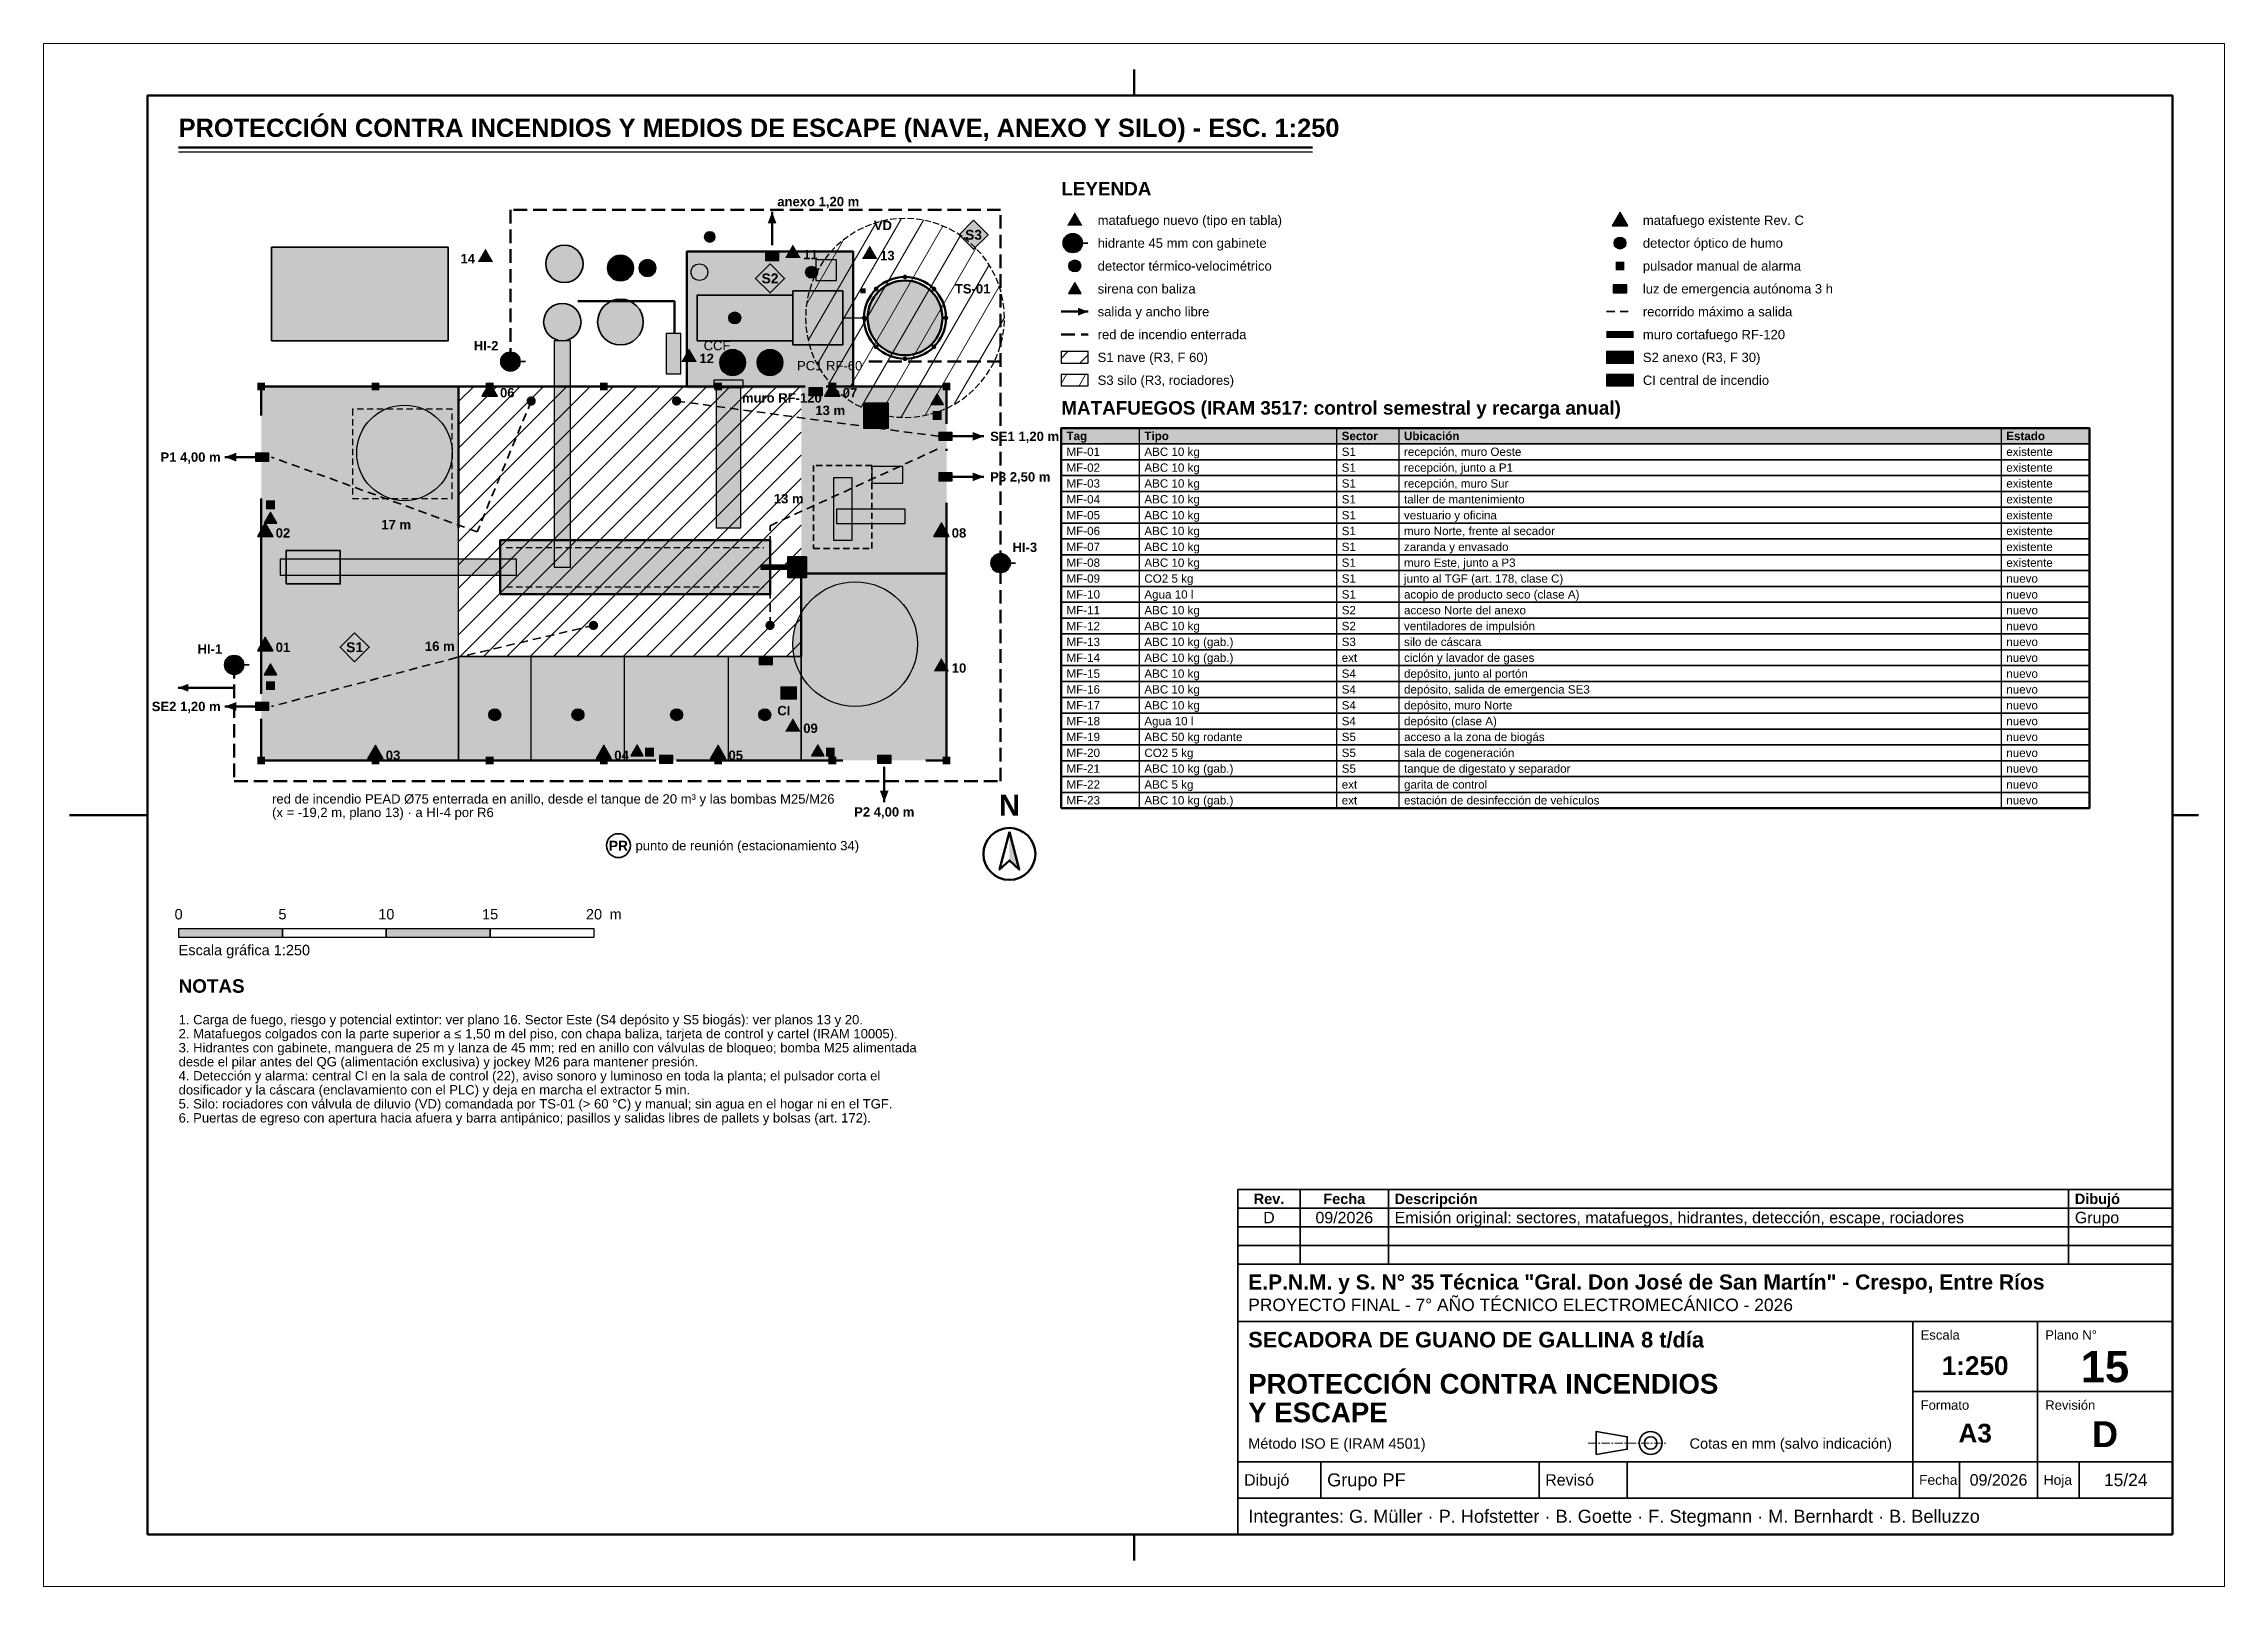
# Model space of a CAD drawing. Header units: millimetres. Extents: x 0 to 420, y 0 to 297.
import ezdxf
from ezdxf.enums import TextEntityAlignment as Align

# ---------------------------------------------------------------- set-up
doc = ezdxf.new("R2010")
doc.units = ezdxf.units.MM
doc.header["$LTSCALE"] = 0.5
for name, pattern in [('CENTER', [5.08, 3.175, -0.635, 0.635, -0.635]), ('TR_ESC', [5.2, 3.2, -2]), ('TR_FINO', [3.8, 2.4, -1.4]), ('TR_RED', [7.6, 5.2, -2.4])]:
    doc.linetypes.add(name, pattern=pattern)
for name, color, linetype, lineweight in [('CONTORNO', 7, 'CONTINUOUS', 50), ('EJES', 1, 'CENTER', 18), ('FINO', 7, 'CONTINUOUS', 25), ('HOJA', 8, 'CONTINUOUS', 13), ('RAYADO', 8, 'CONTINUOUS', 18), ('RECUADRO', 7, 'CONTINUOUS', 70), ('RELLENO', 9, 'CONTINUOUS', 13), ('ROTULO', 7, 'CONTINUOUS', 35), ('TEXTO', 7, 'CONTINUOUS', 25)]:
    doc.layers.add(name, color=color, linetype=linetype, lineweight=lineweight)
doc.styles.add('NEGRITA', font='arialbd.ttf')
doc.styles.get("Standard").update_dxf_attribs({"font": 'arial.ttf'})

msp = doc.modelspace()

# ---------------------------------------------------------------- texts
at = {"layer": 'ROTULO', "style": 'NEGRITA'}
for s, height, p in [('Fecha', 2, (250.5, 74.6)), ('Rev.', 2, (236, 74.6)), ('1:250', 3.6, (372, 42.5)), ('15', 6, (397, 42.3)), ('A3', 3.6, (372, 29.5)), ('D', 5, (397, 29.3))]:
    msp.add_text(s, height=height, dxfattribs=at).set_placement(p, align=Align.MIDDLE_CENTER)
for s, height, p in [('Descripción', 2, (260.2, 74.6)), ('Dibujó', 2, (391.2, 74.6)), ('E.P.N.M. y S. N° 35 Técnica "Gral. Don José de San Martín" - Crespo, Entre Ríos', 2.9, (232, 58.6)), ('SECADORA DE GUANO DE GALLINA 8 t/día', 3, (232, 47.5)), ('PROTECCIÓN CONTRA INCENDIOS', 3.8, (232, 39)), ('Y ESCAPE', 3.8, (232, 33.49))]:
    msp.add_text(s, height=height, dxfattribs=at).set_placement(p, align=Align.MIDDLE_LEFT)
at = {"layer": 'ROTULO'}
for s, height, p in [('D', 2.2, (236, 71)), ('09/2026', 2.2, (250.5, 71)), ('09/2026', 2.2, (376.5, 20.5)), ('15/24', 2.4, (401, 20.5))]:
    msp.add_text(s, height=height, dxfattribs=at).set_placement(p, align=Align.MIDDLE_CENTER)
for s, height, p in [('Emisión original: sectores, matafuegos, hidrantes, detección, escape, rociadores', 2.2, (260.2, 71)), ('Grupo', 2.2, (391.2, 71)), ('PROYECTO FINAL - 7° AÑO TÉCNICO ELECTROMECÁNICO - 2026', 2.4, (232, 54.2)), ('Método ISO E (IRAM 4501)', 2, (232, 27.5)), ('Cotas en mm (salvo indicación)', 2, (317, 27.5)), ('Dibujó', 2.2, (231.2, 20.5)), ('Grupo PF', 2.5, (247.2, 20.5)), ('Revisó', 2.2, (289.2, 20.5)), ('Fecha', 1.9, (361.2, 20.5)), ('Hoja', 1.9, (385.2, 20.5)), ('Integrantes: G. Müller · P. Hofstetter · B. Goette · F. Stegmann · M. Bernhardt · B. Belluzzo', 2.5, (232, 13.5))]:
    msp.add_text(s, height=height, dxfattribs=at).set_placement(p, align=Align.MIDDLE_LEFT)
for s, p in [('Escala', (361.5, 49.3)), ('Plano N°', (385.5, 49.3)), ('Formato', (361.5, 35.8)), ('Revisión', (385.5, 35.8))]:
    msp.add_text(s, height=1.8, dxfattribs=at).set_placement(p, align=Align.TOP_LEFT)
at = {"layer": 'TEXTO', "style": 'NEGRITA'}
for s, height, p in [('PROTECCIÓN CONTRA INCENDIOS Y MEDIOS DE ESCAPE (NAVE, ANEXO Y SILO) - ESC. 1:250', 3.5, (26, 278)), ('LEYENDA', 2.6, (196, 267)), ('MATAFUEGOS (IRAM 3517: control semestral y recarga anual)', 2.6, (196, 224.8)), ('NOTAS', 2.6, (26, 113.5))]:
    msp.add_text(s, height=height, dxfattribs=at).set_placement(p, align=Align.BOTTOM_LEFT)
at = {"layer": 'TEXTO', "true_color": 0x0b8a43, "style": 'NEGRITA'}
for s, p in [('anexo 1,20 m', (141.3, 266.6)), ('SE1 1,20 m', (182.3, 221.4)), ('P3 2,50 m', (182.3, 213.6))]:
    msp.add_text(s, height=1.8, dxfattribs=at).set_placement(p, align=Align.MIDDLE_LEFT)
at = {"layer": 'TEXTO', "true_color": 0xc8102e, "style": 'NEGRITA'}
for s, p in [('VD', (159.9, 262)), ('11', (146.3, 256.4)), ('13', (161.1, 256.2)), ('12', (126.3, 236.4)), ('06', (87.9, 229.8)), ('muro RF-120', (134.5, 228.8)), ('07', (153.9, 229.8)), ('02', (44.7, 202.8)), ('08', (174.9, 202.8)), ('01', (44.7, 180.8)), ('10', (174.9, 176.8)), ('CI', (141.3, 168.6)), ('09', (146.3, 165.2)), ('03', (65.9, 160)), ('04', (109.9, 160)), ('05', (131.9, 160))]:
    msp.add_text(s, height=1.8, dxfattribs=at).set_placement(p, align=Align.MIDDLE_LEFT)
at = {"layer": 'TEXTO', "style": 'NEGRITA'}
for s, height, p in [('S3', 1.9, (179.1, 260.2)), ('H', 1.21, (303.6, 258.6)), ('S2', 1.9, (139.9, 251.8)), ('T', 1.21, (147.9, 253)), ('T', 1.21, (198.6, 254.2)), ('T', 1.21, (133.1, 244.2)), ('S1', 1.9, (59.9, 180.8)), ('H', 1.21, (86.9, 167.8)), ('H', 1.21, (102.9, 167.8)), ('H', 1.21, (121.9, 167.8)), ('H', 1.21, (138.9, 167.8))]:
    msp.add_text(s, height=height, dxfattribs=at).set_placement(p, align=Align.MIDDLE_CENTER)
at = {"layer": 'TEXTO'}
for s, height, p in [('matafuego nuevo (tipo en tabla)', 1.8, (203, 263)), ('matafuego existente Rev. C', 1.8, (308, 263)), ('hidrante 45 mm con gabinete', 1.8, (203, 258.6)), ('detector óptico de humo', 1.8, (308, 258.6)), ('detector térmico-velocimétrico', 1.8, (203, 254.2)), ('pulsador manual de alarma', 1.8, (308, 254.2)), ('sirena con baliza', 1.8, (203, 249.8)), ('luz de emergencia autónoma 3 h', 1.8, (308, 249.8)), ('salida y ancho libre', 1.8, (203, 245.4)), ('recorrido máximo a salida', 1.8, (308, 245.4)), ('red de incendio enterrada', 1.8, (203, 241)), ('muro cortafuego RF-120', 1.8, (308, 241)), ('S1 nave (R3, F 60)', 1.8, (203, 236.6)), ('S2 anexo (R3, F 30)', 1.8, (308, 236.6)), ('S3 silo (R3, rociadores)', 1.8, (203, 232.2)), ('CI central de incendio', 1.8, (308, 232.2)), ('MF-01', 1.6, (197, 218.43)), ('ABC 10 kg', 1.6, (212, 218.43)), ('S1', 1.6, (250, 218.43)), ('recepción, muro Oeste', 1.6, (262, 218.43)), ('existente', 1.6, (378, 218.43)), ('MF-02', 1.6, (197, 215.38)), ('ABC 10 kg', 1.6, (212, 215.38)), ('S1', 1.6, (250, 215.38)), ('recepción, junto a P1', 1.6, (262, 215.38)), ('existente', 1.6, (378, 215.38)), ('MF-03', 1.6, (197, 212.33)), ('MF-04', 1.6, (197, 209.28)), ('ABC 10 kg', 1.6, (212, 212.33)), ('ABC 10 kg', 1.6, (212, 209.28)), ('S1', 1.6, (250, 212.33)), ('S1', 1.6, (250, 209.28)), ('taller de mantenimiento', 1.6, (262, 209.28)), ('recepción, muro Sur', 1.6, (262, 212.33)), ('existente', 1.6, (378, 212.33)), ('existente', 1.6, (378, 209.28)), ('MF-05', 1.6, (197, 206.22)), ('ABC 10 kg', 1.6, (212, 206.22)), ('S1', 1.6, (250, 206.22)), ('vestuario y oficina', 1.6, (262, 206.22)), ('existente', 1.6, (378, 206.22)), ('MF-06', 1.6, (197, 203.18)), ('ABC 10 kg', 1.6, (212, 203.18)), ('S1', 1.6, (250, 203.18)), ('muro Norte, frente al secador', 1.6, (262, 203.18)), ('existente', 1.6, (378, 203.18)), ('MF-07', 1.6, (197, 200.12)), ('MF-08', 1.6, (197, 197.08)), ('ABC 10 kg', 1.6, (212, 200.12)), ('ABC 10 kg', 1.6, (212, 197.08)), ('S1', 1.6, (250, 200.12)), ('S1', 1.6, (250, 197.08)), ('zaranda y envasado', 1.6, (262, 200.12)), ('muro Este, junto a P3', 1.6, (262, 197.08)), ('existente', 1.6, (378, 200.12)), ('existente', 1.6, (378, 197.08)), ('MF-09', 1.6, (197, 194.03)), ('CO2 5 kg', 1.6, (212, 194.03)), ('S1', 1.6, (250, 194.03)), ('junto al TGF (art. 178, clase C)', 1.6, (262, 194.03)), ('nuevo', 1.6, (378, 194.03)), ('MF-10', 1.6, (197, 190.97)), ('Agua 10 l', 1.6, (212, 190.97)), ('S1', 1.6, (250, 190.97)), ('acopio de producto seco (clase A)', 1.6, (262, 190.97)), ('nuevo', 1.6, (378, 190.97)), ('MF-11', 1.6, (197, 187.93)), ('MF-12', 1.6, (197, 184.88)), ('ABC 10 kg', 1.6, (212, 187.93)), ('ABC 10 kg', 1.6, (212, 184.88)), ('S2', 1.6, (250, 187.93)), ('S2', 1.6, (250, 184.88)), ('ventiladores de impulsión', 1.6, (262, 184.88)), ('acceso Norte del anexo', 1.6, (262, 187.93)), ('nuevo', 1.6, (378, 187.93)), ('nuevo', 1.6, (378, 184.88)), ('MF-13', 1.6, (197, 181.83)), ('ABC 10 kg (gab.)', 1.6, (212, 181.83)), ('S3', 1.6, (250, 181.83)), ('silo de cáscara', 1.6, (262, 181.83)), ('nuevo', 1.6, (378, 181.83)), ('MF-14', 1.6, (197, 178.78)), ('MF-15', 1.6, (197, 175.72)), ('ABC 10 kg (gab.)', 1.6, (212, 178.78)), ('ABC 10 kg', 1.6, (212, 175.72)), ('ext', 1.6, (250, 178.78)), ('S4', 1.6, (250, 175.72)), ('ciclón y lavador de gases', 1.6, (262, 178.78)), ('depósito, junto al portón', 1.6, (262, 175.72)), ('nuevo', 1.6, (378, 178.78)), ('MF-16', 1.6, (197, 172.68)), ('ABC 10 kg', 1.6, (212, 172.68)), ('S4', 1.6, (250, 172.68)), ('depósito, salida de emergencia SE3', 1.6, (262, 172.68)), ('nuevo', 1.6, (378, 175.72)), ('nuevo', 1.6, (378, 172.68)), ('MF-17', 1.6, (197, 169.62)), ('ABC 10 kg', 1.6, (212, 169.62)), ('S4', 1.6, (250, 169.62)), ('depósito, muro Norte', 1.6, (262, 169.62)), ('nuevo', 1.6, (378, 169.62)), ('MF-18', 1.6, (197, 166.58)), ('MF-19', 1.6, (197, 163.53)), ('Agua 10 l', 1.6, (212, 166.58)), ('ABC 50 kg rodante', 1.6, (212, 163.53)), ('S4', 1.6, (250, 166.58)), ('S5', 1.6, (250, 163.53)), ('depósito (clase A)', 1.6, (262, 166.58)), ('acceso a la zona de biogás', 1.6, (262, 163.53)), ('nuevo', 1.6, (378, 166.58)), ('nuevo', 1.6, (378, 163.53)), ('MF-20', 1.6, (197, 160.47)), ('CO2 5 kg', 1.6, (212, 160.47)), ('S5', 1.6, (250, 160.47)), ('sala de cogeneración', 1.6, (262, 160.47)), ('nuevo', 1.6, (378, 160.47)), ('MF-21', 1.6, (197, 157.43)), ('ABC 10 kg (gab.)', 1.6, (212, 157.43)), ('S5', 1.6, (250, 157.43)), ('tanque de digestato y separador', 1.6, (262, 157.43)), ('nuevo', 1.6, (378, 157.43)), ('MF-22', 1.6, (197, 154.38)), ('MF-23', 1.6, (197, 151.33)), ('ABC 5 kg', 1.6, (212, 154.38)), ('ABC 10 kg (gab.)', 1.6, (212, 151.33)), ('ext', 1.6, (250, 154.38)), ('ext', 1.6, (250, 151.33)), ('garita de control', 1.6, (262, 154.38)), ('estación de desinfección de vehículos', 1.6, (262, 151.33)), ('nuevo', 1.6, (378, 154.38)), ('nuevo', 1.6, (378, 151.33))]:
    msp.add_text(s, height=height, dxfattribs=at).set_placement(p, align=Align.MIDDLE_LEFT)
at = {"layer": 'TEXTO', "true_color": 0xc8102e}
for s, height, p in [('E', 1.08, (303.6, 262.18)), ('S', 0.864, (198.6, 249.16)), ('E', 1.08, (85.9, 229.38)), ('E', 1.08, (151.9, 229.38)), ('S', 0.864, (172.1, 227.76)), ('S', 0.864, (43.7, 204.96)), ('E', 1.08, (42.7, 202.38)), ('E', 1.08, (172.9, 202.38)), ('E', 1.08, (42.7, 180.38)), ('S', 0.864, (43.7, 175.76)), ('E', 1.08, (63.9, 159.58)), ('E', 1.08, (107.9, 159.58)), ('S', 0.864, (114.3, 160.16)), ('E', 1.08, (129.9, 159.58)), ('S', 0.864, (149.1, 160.16))]:
    msp.add_text(s, height=height, dxfattribs=at).set_placement(p, align=Align.BOTTOM_CENTER)
at = {"layer": 'TEXTO', "true_color": 0xc8102e, "style": 'NEGRITA'}
msp.add_text('14', height=1.8, dxfattribs=at).set_placement((83.1, 255.6), align=Align.MIDDLE_RIGHT)
at = {"layer": 'TEXTO', "style": 'NEGRITA'}
for s, height, p in [('TS-01', 1.8, (175.5, 249.8)), ('Tag', 1.6, (197, 221.47)), ('Tipo', 1.6, (212, 221.47)), ('Sector', 1.6, (250, 221.47)), ('Ubicación', 1.6, (262, 221.47)), ('Estado', 1.6, (378, 221.47))]:
    msp.add_text(s, height=height, dxfattribs=at).set_placement(p, align=Align.MIDDLE_LEFT)
at = {"layer": 'TEXTO', "true_color": 0xc8102e, "style": 'NEGRITA'}
for s, p in [('HI-2', (87.6, 237.4)), ('HI-1', (34.4, 179))]:
    msp.add_text(s, height=1.8, dxfattribs=at).set_placement(p, align=Align.BOTTOM_RIGHT)
at = {"layer": 'TEXTO', "true_color": 0xc8102e}
msp.add_text('CCF', height=1.8, dxfattribs=at).set_placement((129.7, 238.88), align=Align.MIDDLE_CENTER)
for s, p in [('PC1 RF-60', (145.1, 235)), ('red de incendio PEAD Ø75 enterrada en anillo, desde el tanque de 20 m³ y las bombas M25/M26', (44, 151.6)), ('(x = -19,2 m, plano 13) · a HI-4 por R6', (44, 149))]:
    msp.add_text(s, height=1.8, dxfattribs=at).set_placement(p, align=Align.MIDDLE_LEFT)
at = {"layer": 'TEXTO', "true_color": 0x0b8a43, "style": 'NEGRITA'}
for s, height, p in [('13 m', 1.8, (151.5, 226.4)), ('13 m', 1.8, (143.5, 209.4)), ('17 m', 1.8, (67.9, 204.4)), ('16 m', 1.8, (76.3, 181)), ('PR', 1.9, (110.7, 142.6))]:
    msp.add_text(s, height=height, dxfattribs=at).set_placement(p, align=Align.MIDDLE_CENTER)
for s, p in [('P1 4,00 m', (34.1, 217.4)), ('SE2 1,20 m', (34.1, 169.4))]:
    msp.add_text(s, height=1.8, dxfattribs=at).set_placement(p, align=Align.MIDDLE_RIGHT)
at = {"layer": 'TEXTO', "true_color": 0xc8102e, "style": 'NEGRITA'}
msp.add_text('HI-3', height=1.8, dxfattribs=at).set_placement((186.6, 198.6), align=Align.BOTTOM_LEFT)
at = {"layer": 'TEXTO', "style": 'NEGRITA'}
msp.add_text('N', height=4, dxfattribs=at).set_placement((186, 147.2), align=Align.BOTTOM_CENTER)
at = {"layer": 'TEXTO', "true_color": 0x0b8a43, "style": 'NEGRITA'}
msp.add_text('P2 4,00 m', height=1.8, dxfattribs=at).set_placement((161.9, 150), align=Align.TOP_CENTER)
at = {"layer": 'TEXTO', "true_color": 0x0b8a43}
msp.add_text('punto de reunión (estacionamiento 34)', height=1.8, dxfattribs=at).set_placement((114, 142.6), align=Align.MIDDLE_LEFT)
at = {"layer": 'TEXTO'}
for s, p in [('0', (26, 127.8)), ('5', (46, 127.8)), ('10', (66, 127.8)), ('15', (86, 127.8)), ('20', (106, 127.8))]:
    msp.add_text(s, height=2, dxfattribs=at).set_placement(p, align=Align.BOTTOM_CENTER)
msp.add_text('m', height=2, dxfattribs=at).set_placement((109, 127.8), align=Align.BOTTOM_LEFT)
for s, height, p in [('Escala gráfica 1:250', 2, (26, 123.5)), ('1. Carga de fuego, riesgo y potencial extintor: ver plano 16. Sector Este (S4 depósito y S5 biogás): ver planos 13 y 20.', 1.8, (26, 110)), ('2. Matafuegos colgados con la parte superior a ≤ 1,50 m del piso, con chapa baliza, tarjeta de control y cartel (IRAM 10005).', 1.8, (26, 107.3)), ('3. Hidrantes con gabinete, manguera de 25 m y lanza de 45 mm; red en anillo con válvulas de bloqueo; bomba M25 alimentada', 1.8, (26, 104.6)), ('desde el pilar antes del QG (alimentación exclusiva) y jockey M26 para mantener presión.', 1.8, (26, 101.9)), ('4. Detección y alarma: central CI en la sala de control (22), aviso sonoro y luminoso en toda la planta; el pulsador corta el', 1.8, (26, 99.2)), ('dosificador y la cáscara (enclavamiento con el PLC) y deja en marcha el extractor 5 min.', 1.8, (26, 96.5)), ('5. Silo: rociadores con válvula de diluvio (VD) comandada por TS-01 (> 60 °C) y manual; sin agua en el hogar ni en el TGF.', 1.8, (26, 93.8)), ('6. Puertas de egreso con apertura hacia afuera y barra antipánico; pasillos y salidas libres de pallets y bolsas (art. 172).', 1.8, (26, 91.1))]:
    msp.add_text(s, height=height, dxfattribs=at).set_placement(p, align=Align.TOP_LEFT)

# ---------------------------------------------------------------- hatches: boundary and pattern name
at = {"layer": 'CONTORNO', "true_color": 0x0b8a43}
for points in [[(140.3, 264.6), (139.46, 262.4), (141.14, 262.4)], [(201.2, 245.4), (199.2, 246.16), (199.2, 244.64)], [(181.1, 221.4), (178.9, 222.24), (178.9, 220.56)], [(34.9, 217.4), (37.1, 216.56), (37.1, 218.24)], [(181.1, 213.6), (178.9, 214.44), (178.9, 212.76)], [(34.9, 169.4), (37.1, 168.56), (37.1, 170.24)], [(161.9, 151), (162.74, 153.2), (161.06, 153.2)]]:
    msp.add_hatch(color=7, dxfattribs=at).paths.add_polyline_path(points)
at = {"layer": 'CONTORNO', "true_color": 0xc8102e}
for points in [[(197.1, 261.93), (200.1, 261.93), (198.6, 264.53)], [(83.6, 254.93), (86.6, 254.93), (85.1, 257.53)], [(142.8, 255.73), (145.8, 255.73), (144.3, 258.33)], [(157.6, 255.53), (160.6, 255.53), (159.1, 258.13)], [(302.75, 253.35), (304.45, 253.35), (304.45, 255.05), (302.75, 255.05)], [(157.3, 248.92), (158.3, 248.92), (158.3, 249.92), (157.3, 249.92)], [(301, 240.3), (306.2, 240.3), (306.2, 241.7), (301, 241.7)], [(122.8, 235.73), (125.8, 235.73), (124.3, 238.33)], [(123.9, 230.6), (155.9, 230.6), (155.9, 232.4), (123.9, 232.4)], [(301, 231.1), (306.2, 231.1), (306.2, 233.3), (301, 233.3)], [(171.25, 224.55), (172.95, 224.55), (172.95, 226.25), (171.25, 226.25)], [(42.85, 207.35), (44.55, 207.35), (44.55, 209.05), (42.85, 209.05)], [(171.4, 176.13), (174.4, 176.13), (172.9, 178.73)], [(25.9, 173), (27.9, 172.24), (27.9, 173.76)], [(42.85, 172.55), (44.55, 172.55), (44.55, 174.25), (42.85, 174.25)], [(141.9, 170.7), (145.1, 170.7), (145.1, 173.3), (141.9, 173.3)], [(142.8, 164.53), (145.8, 164.53), (144.3, 167.13)], [(115.85, 159.75), (117.55, 159.75), (117.55, 161.45), (115.85, 161.45)], [(150.65, 159.75), (152.35, 159.75), (152.35, 161.45), (150.65, 161.45)]]:
    msp.add_hatch(color=7, dxfattribs=at).paths.add_polyline_path(points)
h = msp.add_hatch(color=7, dxfattribs=at)
edge = h.paths.add_edge_path()
edge.add_arc((198.2, 258.6), 0.75, 0, 360)
h = msp.add_hatch(color=7, dxfattribs=at)
edge = h.paths.add_edge_path()
edge.add_arc((165.9, 252.08), 0.45, 0, 360)
h = msp.add_hatch(color=7, dxfattribs=at)
edge = h.paths.add_edge_path()
edge.add_arc((160.33, 249.77), 0.45, 0, 360)
h = msp.add_hatch(color=7, dxfattribs=at)
edge = h.paths.add_edge_path()
edge.add_arc((171.47, 249.77), 0.45, 0, 360)
h = msp.add_hatch(color=7, dxfattribs=at)
edge = h.paths.add_edge_path()
edge.add_arc((158.02, 244.2), 0.45, 0, 360)
h = msp.add_hatch(color=7, dxfattribs=at)
edge = h.paths.add_edge_path()
edge.add_arc((173.78, 244.2), 0.45, 0, 360)
h = msp.add_hatch(color=7, dxfattribs=at)
edge = h.paths.add_edge_path()
edge.add_arc((89.9, 235.8), 0.75, 0, 360)
h = msp.add_hatch(color=7, dxfattribs=at)
edge = h.paths.add_edge_path()
edge.add_arc((160.33, 238.63), 0.45, 0, 360)
h = msp.add_hatch(color=7, dxfattribs=at)
edge = h.paths.add_edge_path()
edge.add_arc((165.9, 236.32), 0.45, 0, 360)
h = msp.add_hatch(color=7, dxfattribs=at)
edge = h.paths.add_edge_path()
edge.add_arc((171.47, 238.63), 0.45, 0, 360)
at = {"layer": 'CONTORNO', "true_color": 0x000000}
for points in [[(41.15, 230.25), (42.65, 230.25), (42.65, 231.75), (41.15, 231.75)], [(63.15, 230.25), (64.65, 230.25), (64.65, 231.75), (63.15, 231.75)], [(85.15, 230.25), (86.65, 230.25), (86.65, 231.75), (85.15, 231.75)], [(107.15, 230.25), (108.65, 230.25), (108.65, 231.75), (107.15, 231.75)], [(129.15, 230.25), (130.65, 230.25), (130.65, 231.75), (129.15, 231.75)], [(151.15, 230.25), (152.65, 230.25), (152.65, 231.75), (151.15, 231.75)], [(173.15, 230.25), (174.65, 230.25), (174.65, 231.75), (173.15, 231.75)], [(41.15, 158.25), (42.65, 158.25), (42.65, 159.75), (41.15, 159.75)], [(63.15, 158.25), (64.65, 158.25), (64.65, 159.75), (63.15, 159.75)], [(85.15, 158.25), (86.65, 158.25), (86.65, 159.75), (85.15, 159.75)], [(107.15, 158.25), (108.65, 158.25), (108.65, 159.75), (107.15, 159.75)], [(129.15, 158.25), (130.65, 158.25), (130.65, 159.75), (129.15, 159.75)], [(151.15, 158.25), (152.65, 158.25), (152.65, 159.75), (151.15, 159.75)], [(173.15, 158.25), (174.65, 158.25), (174.65, 159.75), (173.15, 159.75)]]:
    msp.add_hatch(color=7, dxfattribs=at).paths.add_polyline_path(points)
at = {"layer": 'CONTORNO', "true_color": 0x0b8a43}
h = msp.add_hatch(color=7, dxfattribs=at)
edge = h.paths.add_edge_path()
edge.add_arc((93.9, 228.2), 0.9, 0, 360)
h = msp.add_hatch(color=7, dxfattribs=at)
edge = h.paths.add_edge_path()
edge.add_arc((121.9, 228.2), 0.9, 0, 360)
at = {"layer": 'CONTORNO', "true_color": 0xc8102e}
h = msp.add_hatch(color=7, dxfattribs=at)
edge = h.paths.add_edge_path()
edge.add_arc((184.3, 197), 0.75, 0, 360)
at = {"layer": 'CONTORNO', "true_color": 0x0b8a43}
h = msp.add_hatch(color=7, dxfattribs=at)
edge = h.paths.add_edge_path()
edge.add_arc((105.9, 185), 0.9, 0, 360)
h = msp.add_hatch(color=7, dxfattribs=at)
edge = h.paths.add_edge_path()
edge.add_arc((139.9, 185), 0.9, 0, 360)
at = {"layer": 'CONTORNO', "true_color": 0xc8102e}
h = msp.add_hatch(color=7, dxfattribs=at)
edge = h.paths.add_edge_path()
edge.add_arc((36.7, 177.4), 0.75, 0, 360)
at = {"layer": 'CONTORNO'}
msp.add_hatch(color=7, dxfattribs=at).paths.add_polyline_path([(186, 145.25), (186, 139.75), (187.9, 138)])
at = {"layer": 'RAYADO', "true_color": 0xd4a700}
h = msp.add_hatch(dxfattribs=at)
h.set_pattern_fill('ANSI31', scale=1.2, angle=15)
h.paths.add_polyline_path([(185.05, 244.2), (184.98, 245.87), (184.76, 247.53), (184.4, 249.16), (183.89, 250.75), (183.26, 252.29), (182.48, 253.77), (181.59, 255.18), (180.57, 256.51), (179.44, 257.74), (178.21, 258.87), (176.88, 259.89), (175.47, 260.78), (173.99, 261.56), (172.45, 262.19), (170.86, 262.7), (169.23, 263.06), (167.57, 263.28), (165.9, 263.35), (164.23, 263.28), (162.57, 263.06), (160.94, 262.7), (159.35, 262.19), (157.81, 261.56), (156.33, 260.78), (154.92, 259.89), (153.59, 258.87), (152.36, 257.74), (151.23, 256.51), (150.21, 255.18), (149.32, 253.77), (148.54, 252.29), (147.91, 250.75), (147.4, 249.16), (147.04, 247.53), (146.82, 245.87), (146.75, 244.2), (146.82, 242.53), (147.04, 240.87), (147.4, 239.24), (147.91, 237.65), (148.54, 236.11), (149.32, 234.63), (150.21, 233.22), (151.23, 231.89), (152.36, 230.66), (153.59, 229.53), (154.92, 228.51), (156.33, 227.62), (157.81, 226.84), (159.35, 226.21), (160.94, 225.7), (162.57, 225.34), (164.23, 225.12), (165.9, 225.05), (167.57, 225.12), (169.23, 225.34), (170.86, 225.7), (172.45, 226.21), (173.99, 226.84), (175.47, 227.62), (176.88, 228.51), (178.21, 229.53), (179.44, 230.66), (180.57, 231.89), (181.59, 233.22), (182.48, 234.63), (183.26, 236.11), (183.89, 237.65), (184.4, 239.24), (184.76, 240.87), (184.98, 242.53)])
at = {"layer": 'RAYADO', "true_color": 0xeb7878}
h = msp.add_hatch(dxfattribs=at)
h.set_pattern_fill('ANSI31')
h.paths.add_polyline_path([(196, 235.5), (201.2, 235.5), (201.2, 237.7), (196, 237.7)])
at = {"layer": 'RAYADO', "true_color": 0xbe8c50}
h = msp.add_hatch(dxfattribs=at)
h.set_pattern_fill('ANSI31', scale=0.5, angle=-75)
h.paths.add_polyline_path([(301, 235.5), (306.2, 235.5), (306.2, 237.7), (301, 237.7)])
at = {"layer": 'RAYADO', "true_color": 0xeb7878}
h = msp.add_hatch(dxfattribs=at)
h.set_pattern_fill('ANSI31')
h.paths.add_polyline_path([(79.9, 179), (145.9, 179), (145.9, 231), (79.9, 231)])
at = {"layer": 'RAYADO', "true_color": 0xd4a700}
h = msp.add_hatch(dxfattribs=at)
h.set_pattern_fill('ANSI31', angle=15)
h.paths.add_polyline_path([(196, 231.1), (201.2, 231.1), (201.2, 233.3), (196, 233.3)])
at = {"layer": 'RELLENO', "true_color": 0xaaaaaa}
h = msp.add_hatch(color=7, dxfattribs=at)
edge = h.paths.add_edge_path()
edge.add_arc((128.3, 259.8), 1, 0, 360)
at = {"layer": 'RELLENO', "true_color": 0xffffff}
for points in [[(179.1, 263), (181.9, 260.2), (179.1, 257.4), (176.3, 260.2)], [(302.1, 261.93), (305.1, 261.93), (303.6, 264.53)], [(139, 255.25), (141.6, 255.25), (141.6, 256.75), (139, 256.75)], [(139.9, 254.6), (142.7, 251.8), (139.9, 249), (137.1, 251.8)], [(303.23, 253.83), (303.97, 253.83), (303.97, 254.57), (303.23, 254.57)], [(197.4, 248.91), (199.8, 248.91), (198.6, 250.99)], [(302.3, 249.05), (304.9, 249.05), (304.9, 250.55), (302.3, 250.55)], [(84.4, 229.13), (87.4, 229.13), (85.9, 231.73)], [(129.1, 230.8), (134.7, 230.8), (134.7, 232.2), (129.1, 232.2)], [(150.4, 229.13), (153.4, 229.13), (151.9, 231.73)], [(147.4, 229.25), (150, 229.25), (150, 230.75), (147.4, 230.75)], [(170.9, 227.51), (173.3, 227.51), (172.1, 229.59)], [(171.73, 225.03), (172.47, 225.03), (172.47, 225.77), (171.73, 225.77)], [(172.4, 220.65), (175, 220.65), (175, 222.15), (172.4, 222.15)], [(40.8, 216.65), (43.4, 216.65), (43.4, 218.15), (40.8, 218.15)], [(159.5, 212.4), (165.5, 212.4), (165.5, 215.6), (159.5, 215.6)], [(172.4, 212.85), (175, 212.85), (175, 214.35), (172.4, 214.35)], [(42.5, 204.71), (44.9, 204.71), (43.7, 206.79)], [(43.33, 207.83), (44.07, 207.83), (44.07, 208.57), (43.33, 208.57)], [(152.7, 204.6), (165.9, 204.6), (165.9, 207.4), (152.7, 207.4)], [(41.2, 202.13), (44.2, 202.13), (42.7, 204.73)], [(171.4, 202.13), (174.4, 202.13), (172.9, 204.73)], [(41.2, 180.13), (44.2, 180.13), (42.7, 182.73)], [(59.9, 183.6), (62.7, 180.8), (59.9, 178), (57.1, 180.8)], [(42.5, 175.51), (44.9, 175.51), (43.7, 177.59)], [(137.8, 177.45), (140.4, 177.45), (140.4, 178.95), (137.8, 178.95)], [(43.33, 173.03), (44.07, 173.03), (44.07, 173.77), (43.33, 173.77)], [(40.8, 168.65), (43.4, 168.65), (43.4, 170.15), (40.8, 170.15)], [(62.4, 159.33), (65.4, 159.33), (63.9, 161.93)], [(106.4, 159.33), (109.4, 159.33), (107.9, 161.93)], [(113.1, 159.91), (115.5, 159.91), (114.3, 161.99)], [(116.33, 160.23), (117.07, 160.23), (117.07, 160.97), (116.33, 160.97)], [(118.6, 158.45), (121.2, 158.45), (121.2, 159.95), (118.6, 159.95)], [(128.4, 159.33), (131.4, 159.33), (129.9, 161.93)], [(147.9, 159.91), (150.3, 159.91), (149.1, 161.99)], [(151.13, 160.23), (151.87, 160.23), (151.87, 160.97), (151.13, 160.97)], [(160.6, 158.45), (163.2, 158.45), (163.2, 159.95), (160.6, 159.95)]]:
    msp.add_hatch(color=7, dxfattribs=at).paths.add_polyline_path(points)
h = msp.add_hatch(color=7, dxfattribs=at)
edge = h.paths.add_edge_path()
edge.add_arc((198.2, 258.6), 1.8, 0, 360)
at = {"layer": 'RELLENO', "true_color": 0xc7a67e}
msp.add_hatch(color=7, dxfattribs=at).paths.add_polyline_path([(43.9, 239.8), (77.9, 239.8), (77.9, 257.8), (43.9, 257.8)])
at = {"layer": 'RELLENO', "true_color": 0xdfeaf2}
h = msp.add_hatch(color=7, dxfattribs=at)
edge = h.paths.add_edge_path()
edge.add_arc((100.3, 254.6), 3.6, 0, 360)
at = {"layer": 'RELLENO', "true_color": 0xffffff}
h = msp.add_hatch(color=7, dxfattribs=at)
edge = h.paths.add_edge_path()
edge.add_arc((111.1, 253.8), 2.48, 0, 360)
at = {"layer": 'RELLENO', "true_color": 0xf1e1d6}
for points in [[(123.9, 231), (155.9, 231), (155.9, 257), (123.9, 257)], [(301, 235.5), (306.2, 235.5), (306.2, 237.7), (301, 237.7)]]:
    msp.add_hatch(color=7, dxfattribs=at).paths.add_polyline_path(points)
at = {"layer": 'RELLENO', "true_color": 0xffffff}
h = msp.add_hatch(color=7, dxfattribs=at)
edge = h.paths.add_edge_path()
edge.add_arc((303.6, 258.6), 1.15, 0, 360)
at = {"layer": 'RELLENO', "true_color": 0xaaaaaa}
h = msp.add_hatch(color=7, dxfattribs=at)
edge = h.paths.add_edge_path()
edge.add_arc((116.3, 253.8), 1.6, 0, 360)
at = {"layer": 'RELLENO', "true_color": 0xffffff}
h = msp.add_hatch(color=7, dxfattribs=at)
edge = h.paths.add_edge_path()
edge.add_arc((147.9, 253), 1.15, 0, 360)
h = msp.add_hatch(color=7, dxfattribs=at)
edge = h.paths.add_edge_path()
edge.add_arc((198.6, 254.2), 1.15, 0, 360)
at = {"layer": 'RELLENO', "true_color": 0xe8f0e4}
h = msp.add_hatch(color=7, dxfattribs=at)
edge = h.paths.add_edge_path()
edge.add_arc((111.1, 243.4), 4.4, 0, 360)
at = {"layer": 'RELLENO', "true_color": 0xe1e1e1}
for points in [[(125.9, 239.8), (144.3, 239.8), (144.3, 248.6), (125.9, 248.6)], [(138.1, 195.8), (143.3, 195.8), (143.3, 196.6), (138.1, 196.6)]]:
    msp.add_hatch(color=7, dxfattribs=at).paths.add_polyline_path(points)
at = {"layer": 'RELLENO', "true_color": 0xe1a57a}
msp.add_hatch(color=7, dxfattribs=at).paths.add_polyline_path([(144.3, 239), (153.9, 239), (153.9, 249.4), (144.3, 249.4)])
at = {"layer": 'RELLENO', "true_color": 0xe6e6e6}
h = msp.add_hatch(color=7, dxfattribs=at)
edge = h.paths.add_edge_path()
edge.add_arc((165.9, 244.2), 7.2, 0, 360)
at = {"layer": 'RELLENO', "true_color": 0xeef1f2}
h = msp.add_hatch(color=7, dxfattribs=at)
edge = h.paths.add_edge_path()
edge.add_arc((99.9, 243.4), 3.6, 0, 360)
at = {"layer": 'RELLENO', "true_color": 0xffffff}
h = msp.add_hatch(color=7, dxfattribs=at)
edge = h.paths.add_edge_path()
edge.add_arc((133.1, 244.2), 1.15, 0, 360)
at = {"layer": 'RELLENO', "true_color": 0xecf6ee}
msp.add_hatch(color=7, dxfattribs=at).paths.add_polyline_path([(98.3, 196.2), (101.5, 196.2), (101.5, 239.8), (98.3, 239.8)])
at = {"layer": 'RELLENO', "true_color": 0xf4d9bf}
msp.add_hatch(color=7, dxfattribs=at).paths.add_polyline_path([(119.9, 233.4), (122.7, 233.4), (122.7, 241.2), (119.9, 241.2)])
at = {"layer": 'RELLENO', "true_color": 0xffffff}
h = msp.add_hatch(color=7, dxfattribs=at)
edge = h.paths.add_edge_path()
edge.add_arc((89.9, 235.8), 1.8, 0, 360)
h = msp.add_hatch(color=7, dxfattribs=at)
edge = h.paths.add_edge_path()
edge.add_arc((132.7, 235.6), 2.48, 0, 360)
h = msp.add_hatch(color=7, dxfattribs=at)
edge = h.paths.add_edge_path()
edge.add_arc((139.9, 235.6), 2.48, 0, 360)
at = {"layer": 'RELLENO', "true_color": 0xf0e6d6}
for points in [[(41.9, 159), (79.9, 159), (79.9, 231), (41.9, 231)], [(145.9, 159), (173.9, 159), (173.9, 195), (145.9, 195)]]:
    msp.add_hatch(color=7, dxfattribs=at).paths.add_polyline_path(points)
at = {"layer": 'RELLENO', "true_color": 0xf9dedc}
msp.add_hatch(color=7, dxfattribs=at).paths.add_polyline_path([(129.5, 203.8), (134.3, 203.8), (134.3, 231), (129.5, 231)])
at = {"layer": 'RELLENO', "true_color": 0xe4eaf0}
msp.add_hatch(color=7, dxfattribs=at).paths.add_polyline_path([(145.9, 195), (173.9, 195), (173.9, 231), (145.9, 231)])
at = {"layer": 'RELLENO', "true_color": 0xd1b48e}
h = msp.add_hatch(color=7, dxfattribs=at)
edge = h.paths.add_edge_path()
edge.add_arc((69.5, 218.2), 9.2, 0, 360)
at = {"layer": 'RELLENO', "true_color": 0xddddee}
msp.add_hatch(color=7, dxfattribs=at).paths.add_polyline_path([(157.9, 223), (162.7, 223), (162.7, 227.8), (157.9, 227.8)])
at = {"layer": 'RELLENO', "true_color": 0xe2e8ee}
msp.add_hatch(color=7, dxfattribs=at).paths.add_polyline_path([(196, 219.95), (394, 219.95), (394, 223), (196, 223)])
at = {"layer": 'RELLENO', "true_color": 0xd8dddb}
msp.add_hatch(color=7, dxfattribs=at).paths.add_polyline_path([(152.1, 201.4), (155.7, 201.4), (155.7, 213.4), (152.1, 213.4)])
at = {"layer": 'RELLENO', "true_color": 0xe9e1d4}
msp.add_hatch(color=7, dxfattribs=at).paths.add_polyline_path([(45.58, 194.68), (91.1, 194.68), (91.1, 197.72), (45.58, 197.72)])
at = {"layer": 'RELLENO', "true_color": 0xd8c7a8}
msp.add_hatch(color=7, dxfattribs=at).paths.add_polyline_path([(46.74, 193), (57.14, 193), (57.14, 199.4), (46.74, 199.4)])
at = {"layer": 'RELLENO', "true_color": 0xf4f4f4}
msp.add_hatch(color=7, dxfattribs=at).paths.add_polyline_path([(87.9, 191), (139.9, 191), (139.9, 201.4), (87.9, 201.4)])
at = {"layer": 'RELLENO', "true_color": 0xcccccc}
msp.add_hatch(color=7, dxfattribs=at).paths.add_polyline_path([(143.3, 194.2), (146.9, 194.2), (146.9, 198.2), (143.3, 198.2)])
at = {"layer": 'RELLENO', "true_color": 0xffffff}
h = msp.add_hatch(color=7, dxfattribs=at)
edge = h.paths.add_edge_path()
edge.add_arc((184.3, 197), 1.8, 0, 360)
at = {"layer": 'RELLENO', "true_color": 0xdec8a6}
h = msp.add_hatch(color=7, dxfattribs=at)
edge = h.paths.add_edge_path()
edge.add_arc((156.3, 181.4), 12, 0, 360)
at = {"layer": 'RELLENO', "true_color": 0xffffff}
h = msp.add_hatch(color=7, dxfattribs=at)
edge = h.paths.add_edge_path()
edge.add_arc((36.7, 177.4), 1.8, 0, 360)
at = {"layer": 'RELLENO', "true_color": 0xfafafa}
msp.add_hatch(color=7, dxfattribs=at).paths.add_polyline_path([(79.9, 159), (145.9, 159), (145.9, 179), (79.9, 179)])
at = {"layer": 'RELLENO', "true_color": 0xffffff}
h = msp.add_hatch(color=7, dxfattribs=at)
edge = h.paths.add_edge_path()
edge.add_arc((86.9, 167.8), 1.15, 0, 360)
h = msp.add_hatch(color=7, dxfattribs=at)
edge = h.paths.add_edge_path()
edge.add_arc((102.9, 167.8), 1.15, 0, 360)
h = msp.add_hatch(color=7, dxfattribs=at)
edge = h.paths.add_edge_path()
edge.add_arc((121.9, 167.8), 1.15, 0, 360)
h = msp.add_hatch(color=7, dxfattribs=at)
edge = h.paths.add_edge_path()
edge.add_arc((138.9, 167.8), 1.15, 0, 360)
at = {"layer": 'RELLENO', "true_color": 0x000000}
for points in [[(26, 125), (46, 125), (46, 126.6), (26, 126.6)], [(66, 125), (86, 125), (86, 126.6), (66, 126.6)]]:
    msp.add_hatch(color=7, dxfattribs=at).paths.add_polyline_path(points)

# ---------------------------------------------------------------- linework, layer by layer
at = {"layer": 'CONTORNO'}
msp.add_line((26, 277), (244.4, 277), dxfattribs=at)
at = {"layer": 'CONTORNO', "lineweight": 70, "true_color": 0x0b8a43}
for p, q in [((140.3, 258.2), (140.3, 264.6)), ((196, 245.4), (201.2, 245.4)), ((175.1, 221.4), (181.1, 221.4)), ((41.1, 217.4), (34.9, 217.4)), ((175.1, 213.6), (181.1, 213.6)), ((41.1, 169.4), (34.9, 169.4)), ((161.9, 157.8), (161.9, 151))]:
    msp.add_line(p, q, dxfattribs=at)
at = {"layer": 'CONTORNO', "lineweight": 50, "true_color": 0xc8102e}
msp.add_line((36.7, 173), (25.9, 173), dxfattribs=at)
at = {"layer": 'CONTORNO', "lineweight": 35}
for points in [[(179.1, 263), (181.9, 260.2), (179.1, 257.4), (176.3, 260.2)], [(43.9, 239.8), (77.9, 239.8), (77.9, 257.8), (43.9, 257.8)], [(139.9, 254.6), (142.7, 251.8), (139.9, 249), (137.1, 251.8)], [(125.9, 239.8), (144.3, 239.8), (144.3, 248.6), (125.9, 248.6)], [(144.3, 239), (153.9, 239), (153.9, 249.4), (144.3, 249.4)], [(46.74, 193), (57.14, 193), (57.14, 199.4), (46.74, 199.4)], [(143.3, 194.2), (146.9, 194.2), (146.9, 198.2), (143.3, 198.2)], [(59.9, 183.6), (62.7, 180.8), (59.9, 178), (57.1, 180.8)]]:
    msp.add_lwpolyline(points, close=True, dxfattribs=at)
at = {"layer": 'CONTORNO', "lineweight": 80}
for points in [[(123.9, 231), (123.9, 257), (155.9, 257), (155.9, 231)], [(41.9, 231), (146.7, 231)], [(41.9, 225.4), (41.9, 231)], [(79.9, 203.8), (79.9, 231)], [(150.7, 231), (173.9, 231)], [(173.9, 223.8), (173.9, 231)], [(173.9, 218.6), (173.9, 219)], [(41.9, 171.8), (41.9, 209.4)], [(173.9, 159), (173.9, 208.6)], [(145.9, 179), (145.9, 195), (173.9, 195)], [(41.9, 159), (41.9, 167)], [(41.9, 159), (117.9, 159)], [(121.9, 159), (153.9, 159)], [(169.9, 159), (173.9, 159)]]:
    msp.add_lwpolyline(points, dxfattribs=at)
at = {"layer": 'CONTORNO', "lineweight": 70, "true_color": 0xe1781e}
msp.add_lwpolyline([(102.9, 247.4), (121.5, 247.4), (121.5, 241.2)], dxfattribs=at)
at = {"layer": 'CONTORNO'}
for points in [[(196, 149.8), (394, 149.8), (394, 223), (196, 223)], [(186, 145.25), (184.1, 138), (186, 139.75), (187.9, 138)]]:
    msp.add_lwpolyline(points, close=True, dxfattribs=at)
at = {"layer": 'CONTORNO', "lineweight": 50}
msp.add_lwpolyline([(87.9, 191), (139.9, 191), (139.9, 201.4), (87.9, 201.4)], close=True, dxfattribs=at)
at = {"layer": 'CONTORNO', "lineweight": 35}
for centre, radius in [((128.3, 259.8), 1), ((100.3, 254.6), 3.6), ((111.1, 253.8), 2.48), ((116.3, 253.8), 1.6), ((111.1, 243.4), 4.4), ((99.9, 243.4), 3.6), ((132.7, 235.6), 2.48), ((139.9, 235.6), 2.48)]:
    msp.add_circle(centre, radius, dxfattribs=at)
at = {"layer": 'CONTORNO', "lineweight": 40, "true_color": 0xc8102e}
for centre in [(198.2, 258.6), (89.9, 235.8), (184.3, 197), (36.7, 177.4)]:
    msp.add_circle(centre, 1.8, dxfattribs=at)
at = {"layer": 'CONTORNO', "lineweight": 50, "true_color": 0xc8102e}
msp.add_circle((165.9, 244.2), 7.88, dxfattribs=at)
at = {"layer": 'CONTORNO', "lineweight": 60}
msp.add_circle((165.9, 244.2), 7.2, dxfattribs=at)
at = {"layer": 'CONTORNO', "lineweight": 35, "true_color": 0x0b8a43}
msp.add_circle((110.7, 142.6), 2.3, dxfattribs=at)
at = {"layer": 'CONTORNO'}
msp.add_circle((186, 141), 5, dxfattribs=at)
at = {"layer": 'EJES'}
msp.add_line((297.5, 27.6), (312.5, 27.6), dxfattribs=at)
at = {"layer": 'FINO'}
for p, q in [((26, 276.2), (244.4, 276.2)), ((139, 255.25), (141.6, 256.75)), ((139, 256.75), (141.6, 255.25)), ((302.3, 249.05), (304.9, 250.55)), ((302.3, 250.55), (304.9, 249.05)), ((153.9, 244.2), (158.7, 244.2)), ((147.4, 229.25), (150, 230.75)), ((147.4, 230.75), (150, 229.25)), ((211, 223), (211, 149.8)), ((249, 223), (249, 149.8)), ((261, 223), (261, 149.8)), ((377, 223), (377, 149.8)), ((172.4, 220.65), (175, 222.15)), ((172.4, 222.15), (175, 220.65)), ((40.8, 216.65), (43.4, 218.15)), ((40.8, 218.15), (43.4, 216.65)), ((172.4, 212.85), (175, 214.35)), ((172.4, 214.35), (175, 212.85)), ((137.8, 177.45), (140.4, 178.95)), ((137.8, 178.95), (140.4, 177.45)), ((40.8, 168.65), (43.4, 170.15)), ((40.8, 170.15), (43.4, 168.65)), ((118.6, 158.45), (121.2, 159.95)), ((118.6, 159.95), (121.2, 158.45)), ((160.6, 158.45), (163.2, 159.95)), ((160.6, 159.95), (163.2, 158.45))]:
    msp.add_line(p, q, dxfattribs=at)
at = {"layer": 'FINO', "lineweight": 35, "true_color": 0xc8102e}
for p, q in [((200, 258.6), (201.1, 258.6)), ((91.7, 235.8), (92.8, 235.8)), ((186.1, 197), (187.2, 197)), ((38.5, 177.4), (39.6, 177.4))]:
    msp.add_line(p, q, dxfattribs=at)
at = {"layer": 'FINO', "lineweight": 25}
for p, q in [((79.9, 179), (79.9, 203.8)), ((93.9, 159), (93.9, 179)), ((111.9, 159), (111.9, 179)), ((131.9, 159), (131.9, 179))]:
    msp.add_line(p, q, dxfattribs=at)
at = {"layer": 'FINO', "linetype": 'TR_RED', "lineweight": 50, "true_color": 0xc8102e}
for points in [[(36.7, 177.4), (36.7, 155), (184.3, 155), (184.3, 265), (89.9, 265), (89.9, 235.8)], [(196, 241), (201.2, 241)], [(184.3, 235.8), (158.3, 235.8)]]:
    msp.add_lwpolyline(points, dxfattribs=at)
at = {"layer": 'FINO', "linetype": 'TR_FINO', "lineweight": 25, "true_color": 0xc8a01e}
msp.add_lwpolyline([(185.05, 244.2), (184.98, 245.87), (184.76, 247.53), (184.4, 249.16), (183.89, 250.75), (183.26, 252.29), (182.48, 253.77), (181.59, 255.18), (180.57, 256.51), (179.44, 257.74), (178.21, 258.87), (176.88, 259.89), (175.47, 260.78), (173.99, 261.56), (172.45, 262.19), (170.86, 262.7), (169.23, 263.06), (167.57, 263.28), (165.9, 263.35), (164.23, 263.28), (162.57, 263.06), (160.94, 262.7), (159.35, 262.19), (157.81, 261.56), (156.33, 260.78), (154.92, 259.89), (153.59, 258.87), (152.36, 257.74), (151.23, 256.51), (150.21, 255.18), (149.32, 253.77), (148.54, 252.29), (147.91, 250.75), (147.4, 249.16), (147.04, 247.53), (146.82, 245.87), (146.75, 244.2), (146.82, 242.53), (147.04, 240.87), (147.4, 239.24), (147.91, 237.65), (148.54, 236.11), (149.32, 234.63), (150.21, 233.22), (151.23, 231.89), (152.36, 230.66), (153.59, 229.53), (154.92, 228.51), (156.33, 227.62), (157.81, 226.84), (159.35, 226.21), (160.94, 225.7), (162.57, 225.34), (164.23, 225.12), (165.9, 225.05), (167.57, 225.12), (169.23, 225.34), (170.86, 225.7), (172.45, 226.21), (173.99, 226.84), (175.47, 227.62), (176.88, 228.51), (178.21, 229.53), (179.44, 230.66), (180.57, 231.89), (181.59, 233.22), (182.48, 234.63), (183.26, 236.11), (183.89, 237.65), (184.4, 239.24), (184.76, 240.87), (184.98, 242.53)], close=True, dxfattribs=at)
at = {"layer": 'FINO', "true_color": 0xc8102e}
for points in [[(302.1, 261.93), (305.1, 261.93), (303.6, 264.53)], [(197.4, 248.91), (199.8, 248.91), (198.6, 250.99)], [(84.4, 229.13), (87.4, 229.13), (85.9, 231.73)], [(150.4, 229.13), (153.4, 229.13), (151.9, 231.73)], [(170.9, 227.51), (173.3, 227.51), (172.1, 229.59)], [(42.5, 204.71), (44.9, 204.71), (43.7, 206.79)], [(41.2, 202.13), (44.2, 202.13), (42.7, 204.73)], [(171.4, 202.13), (174.4, 202.13), (172.9, 204.73)], [(41.2, 180.13), (44.2, 180.13), (42.7, 182.73)], [(42.5, 175.51), (44.9, 175.51), (43.7, 177.59)], [(62.4, 159.33), (65.4, 159.33), (63.9, 161.93)], [(106.4, 159.33), (109.4, 159.33), (107.9, 161.93)], [(113.1, 159.91), (115.5, 159.91), (114.3, 161.99)], [(128.4, 159.33), (131.4, 159.33), (129.9, 161.93)], [(147.9, 159.91), (150.3, 159.91), (149.1, 161.99)]]:
    msp.add_lwpolyline(points, close=True, dxfattribs=at)
at = {"layer": 'FINO', "lineweight": 25}
for points in [[(139, 255.25), (141.6, 255.25), (141.6, 256.75), (139, 256.75)], [(148.7, 251.4), (152.7, 251.4), (152.7, 255.4), (148.7, 255.4)], [(302.3, 249.05), (304.9, 249.05), (304.9, 250.55), (302.3, 250.55)], [(119.9, 233.4), (122.7, 233.4), (122.7, 241.2), (119.9, 241.2)], [(147.4, 229.25), (150, 229.25), (150, 230.75), (147.4, 230.75)], [(157.9, 223), (162.7, 223), (162.7, 227.8), (157.9, 227.8)], [(172.4, 220.65), (175, 220.65), (175, 222.15), (172.4, 222.15)], [(40.8, 216.65), (43.4, 216.65), (43.4, 218.15), (40.8, 218.15)], [(159.5, 212.4), (165.5, 212.4), (165.5, 215.6), (159.5, 215.6)], [(172.4, 212.85), (175, 212.85), (175, 214.35), (172.4, 214.35)], [(152.1, 201.4), (155.7, 201.4), (155.7, 213.4), (152.1, 213.4)], [(152.7, 204.6), (165.9, 204.6), (165.9, 207.4), (152.7, 207.4)], [(45.58, 194.68), (91.1, 194.68), (91.1, 197.72), (45.58, 197.72)], [(137.8, 177.45), (140.4, 177.45), (140.4, 178.95), (137.8, 178.95)], [(40.8, 168.65), (43.4, 168.65), (43.4, 170.15), (40.8, 170.15)], [(118.6, 158.45), (121.2, 158.45), (121.2, 159.95), (118.6, 159.95)], [(160.6, 158.45), (163.2, 158.45), (163.2, 159.95), (160.6, 159.95)]]:
    msp.add_lwpolyline(points, close=True, dxfattribs=at)
at = {"layer": 'FINO', "linetype": 'TR_ESC', "lineweight": 35, "true_color": 0x0b8a43}
for points in [[(301, 245.4), (306.2, 245.4)], [(93.9, 228.2), (83.5, 203), (43.9, 217.4)], [(121.9, 228.2), (172.3, 221.4)], [(139.9, 185), (139.9, 204.2), (172.3, 219)], [(105.9, 185), (79.5, 178.8), (43.9, 169.4)]]:
    msp.add_lwpolyline(points, dxfattribs=at)
at = {"layer": 'FINO', "true_color": 0x3ca05a}
msp.add_lwpolyline([(98.3, 196.2), (101.5, 196.2), (101.5, 239.8), (98.3, 239.8)], close=True, dxfattribs=at)
at = {"layer": 'FINO'}
for points in [[(196, 235.5), (201.2, 235.5), (201.2, 237.7), (196, 237.7)], [(301, 235.5), (306.2, 235.5), (306.2, 237.7), (301, 237.7)], [(196, 231.1), (201.2, 231.1), (201.2, 233.3), (196, 233.3)], [(301, 231.1), (306.2, 231.1), (306.2, 233.3), (301, 233.3)], [(196, 219.95), (394, 219.95), (394, 223), (196, 223)], [(196, 216.9), (394, 216.9), (394, 219.95), (196, 219.95)], [(196, 213.85), (394, 213.85), (394, 216.9), (196, 216.9)], [(196, 210.8), (394, 210.8), (394, 213.85), (196, 213.85)], [(196, 207.75), (394, 207.75), (394, 210.8), (196, 210.8)], [(196, 204.7), (394, 204.7), (394, 207.75), (196, 207.75)], [(196, 201.65), (394, 201.65), (394, 204.7), (196, 204.7)], [(196, 198.6), (394, 198.6), (394, 201.65), (196, 201.65)], [(196, 195.55), (394, 195.55), (394, 198.6), (196, 198.6)], [(138.1, 195.8), (143.3, 195.8), (143.3, 196.6), (138.1, 196.6)], [(196, 192.5), (394, 192.5), (394, 195.55), (196, 195.55)], [(196, 189.45), (394, 189.45), (394, 192.5), (196, 192.5)], [(196, 186.4), (394, 186.4), (394, 189.45), (196, 189.45)], [(196, 183.35), (394, 183.35), (394, 186.4), (196, 186.4)], [(196, 180.3), (394, 180.3), (394, 183.35), (196, 183.35)], [(196, 177.25), (394, 177.25), (394, 180.3), (196, 180.3)], [(196, 174.2), (394, 174.2), (394, 177.25), (196, 177.25)], [(196, 171.15), (394, 171.15), (394, 174.2), (196, 174.2)], [(196, 168.1), (394, 168.1), (394, 171.15), (196, 171.15)], [(196, 165.05), (394, 165.05), (394, 168.1), (196, 168.1)], [(196, 162), (394, 162), (394, 165.05), (196, 165.05)], [(196, 158.95), (394, 158.95), (394, 162), (196, 162)], [(196, 155.9), (394, 155.9), (394, 158.95), (196, 158.95)], [(196, 152.85), (394, 152.85), (394, 155.9), (196, 155.9)], [(196, 149.8), (394, 149.8), (394, 152.85), (196, 152.85)], [(26, 125), (46, 125), (46, 126.6), (26, 126.6)], [(46, 125), (66, 125), (66, 126.6), (46, 126.6)], [(66, 125), (86, 125), (86, 126.6), (66, 126.6)], [(86, 125), (106, 125), (106, 126.6), (86, 126.6)]]:
    msp.add_lwpolyline(points, close=True, dxfattribs=at)
at = {"layer": 'FINO', "true_color": 0xdc3232}
for points in [[(129.1, 230.8), (134.7, 230.8), (134.7, 232.2), (129.1, 232.2)], [(129.5, 203.8), (134.3, 203.8), (134.3, 231), (129.5, 231)]]:
    msp.add_lwpolyline(points, close=True, dxfattribs=at)
at = {"layer": 'FINO', "linetype": 'TR_FINO'}
msp.add_lwpolyline([(59.5, 209.4), (78.7, 209.4), (78.7, 226.6), (59.5, 226.6)], close=True, dxfattribs=at)
at = {"layer": 'FINO', "linetype": 'TR_FINO', "lineweight": 35}
msp.add_lwpolyline([(148.3, 199.8), (159.5, 199.8), (159.5, 215.8), (148.3, 215.8)], close=True, dxfattribs=at)
at = {"layer": 'FINO', "linetype": 'TR_FINO', "true_color": 0x5a5a5a}
for points in [[(89.1, 200), (138.7, 200)], [(89.1, 192.4), (138.7, 192.4)]]:
    msp.add_lwpolyline(points, dxfattribs=at)
at = {"layer": 'FINO', "lineweight": 35}
msp.add_lwpolyline([(79.9, 159), (79.9, 179), (145.9, 179), (145.9, 159)], dxfattribs=at)
at = {"layer": 'FINO', "lineweight": 25}
for centre, radius in [((303.6, 258.6), 1.15), ((126.3, 253), 1.6), ((147.9, 253), 1.15), ((198.6, 254.2), 1.15), ((133.1, 244.2), 1.15), ((86.9, 167.8), 1.15), ((102.9, 167.8), 1.15), ((121.9, 167.8), 1.15), ((138.9, 167.8), 1.15)]:
    msp.add_circle(centre, radius, dxfattribs=at)
at = {"layer": 'FINO'}
for centre, radius in [((69.5, 218.2), 9.2), ((156.3, 181.4), 12)]:
    msp.add_circle(centre, radius, dxfattribs=at)
at = {"layer": 'HOJA'}
msp.add_lwpolyline([(0, 0), (420, 0), (420, 297), (0, 297)], close=True, dxfattribs=at)
at = {"layer": 'RECUADRO'}
for p, q in [((210, 292), (210, 287)), ((5, 148.5), (20, 148.5)), ((415, 148.5), (410, 148.5)), ((210, 5), (210, 10))]:
    msp.add_line(p, q, dxfattribs=at)
msp.add_lwpolyline([(20, 10), (410, 10), (410, 287), (20, 287)], close=True, dxfattribs=at)
at = {"layer": 'ROTULO'}
for p, q in [((242, 72.8), (242, 76.4)), ((259, 72.8), (259, 76.4)), ((390, 72.8), (390, 76.4)), ((242, 69.2), (242, 72.8)), ((259, 69.2), (259, 72.8)), ((390, 69.2), (390, 72.8)), ((242, 65.6), (242, 69.2)), ((259, 65.6), (259, 69.2)), ((390, 65.6), (390, 69.2)), ((242, 62), (242, 65.6)), ((259, 62), (259, 65.6)), ((390, 62), (390, 65.6)), ((230, 62), (410, 62)), ((230, 10), (230, 62)), ((230, 51), (410, 51)), ((360, 24), (360, 51)), ((384, 24), (384, 51)), ((360, 37.5), (410, 37.5)), ((230, 24), (410, 24)), ((246, 17), (246, 24)), ((288, 17), (288, 24)), ((305, 17), (305, 24)), ((360, 17), (360, 24)), ((369, 17), (369, 24)), ((384, 17), (384, 24)), ((392, 17), (392, 24)), ((230, 17), (410, 17))]:
    msp.add_line(p, q, dxfattribs=at)
for points in [[(230, 72.8), (410, 72.8), (410, 76.4), (230, 76.4)], [(230, 69.2), (410, 69.2), (410, 72.8), (230, 72.8)], [(230, 65.6), (410, 65.6), (410, 69.2), (230, 69.2)], [(230, 62), (410, 62), (410, 65.6), (230, 65.6)], [(299, 25.4), (305, 26.4), (305, 28.8), (299, 29.8)]]:
    msp.add_lwpolyline(points, close=True, dxfattribs=at)
for radius in [2.2, 1.2]:
    msp.add_circle((309.5, 27.6), radius, dxfattribs=at)

msp.set_redraw_order([(e.dxf.handle, doc.entitydb.next_handle()) for e in msp.query("TEXT MTEXT ATTDEF DIMENSION ARC_DIMENSION")])  # texts and dimensions are drawn at this point

doc.saveas('drawing.dxf')
